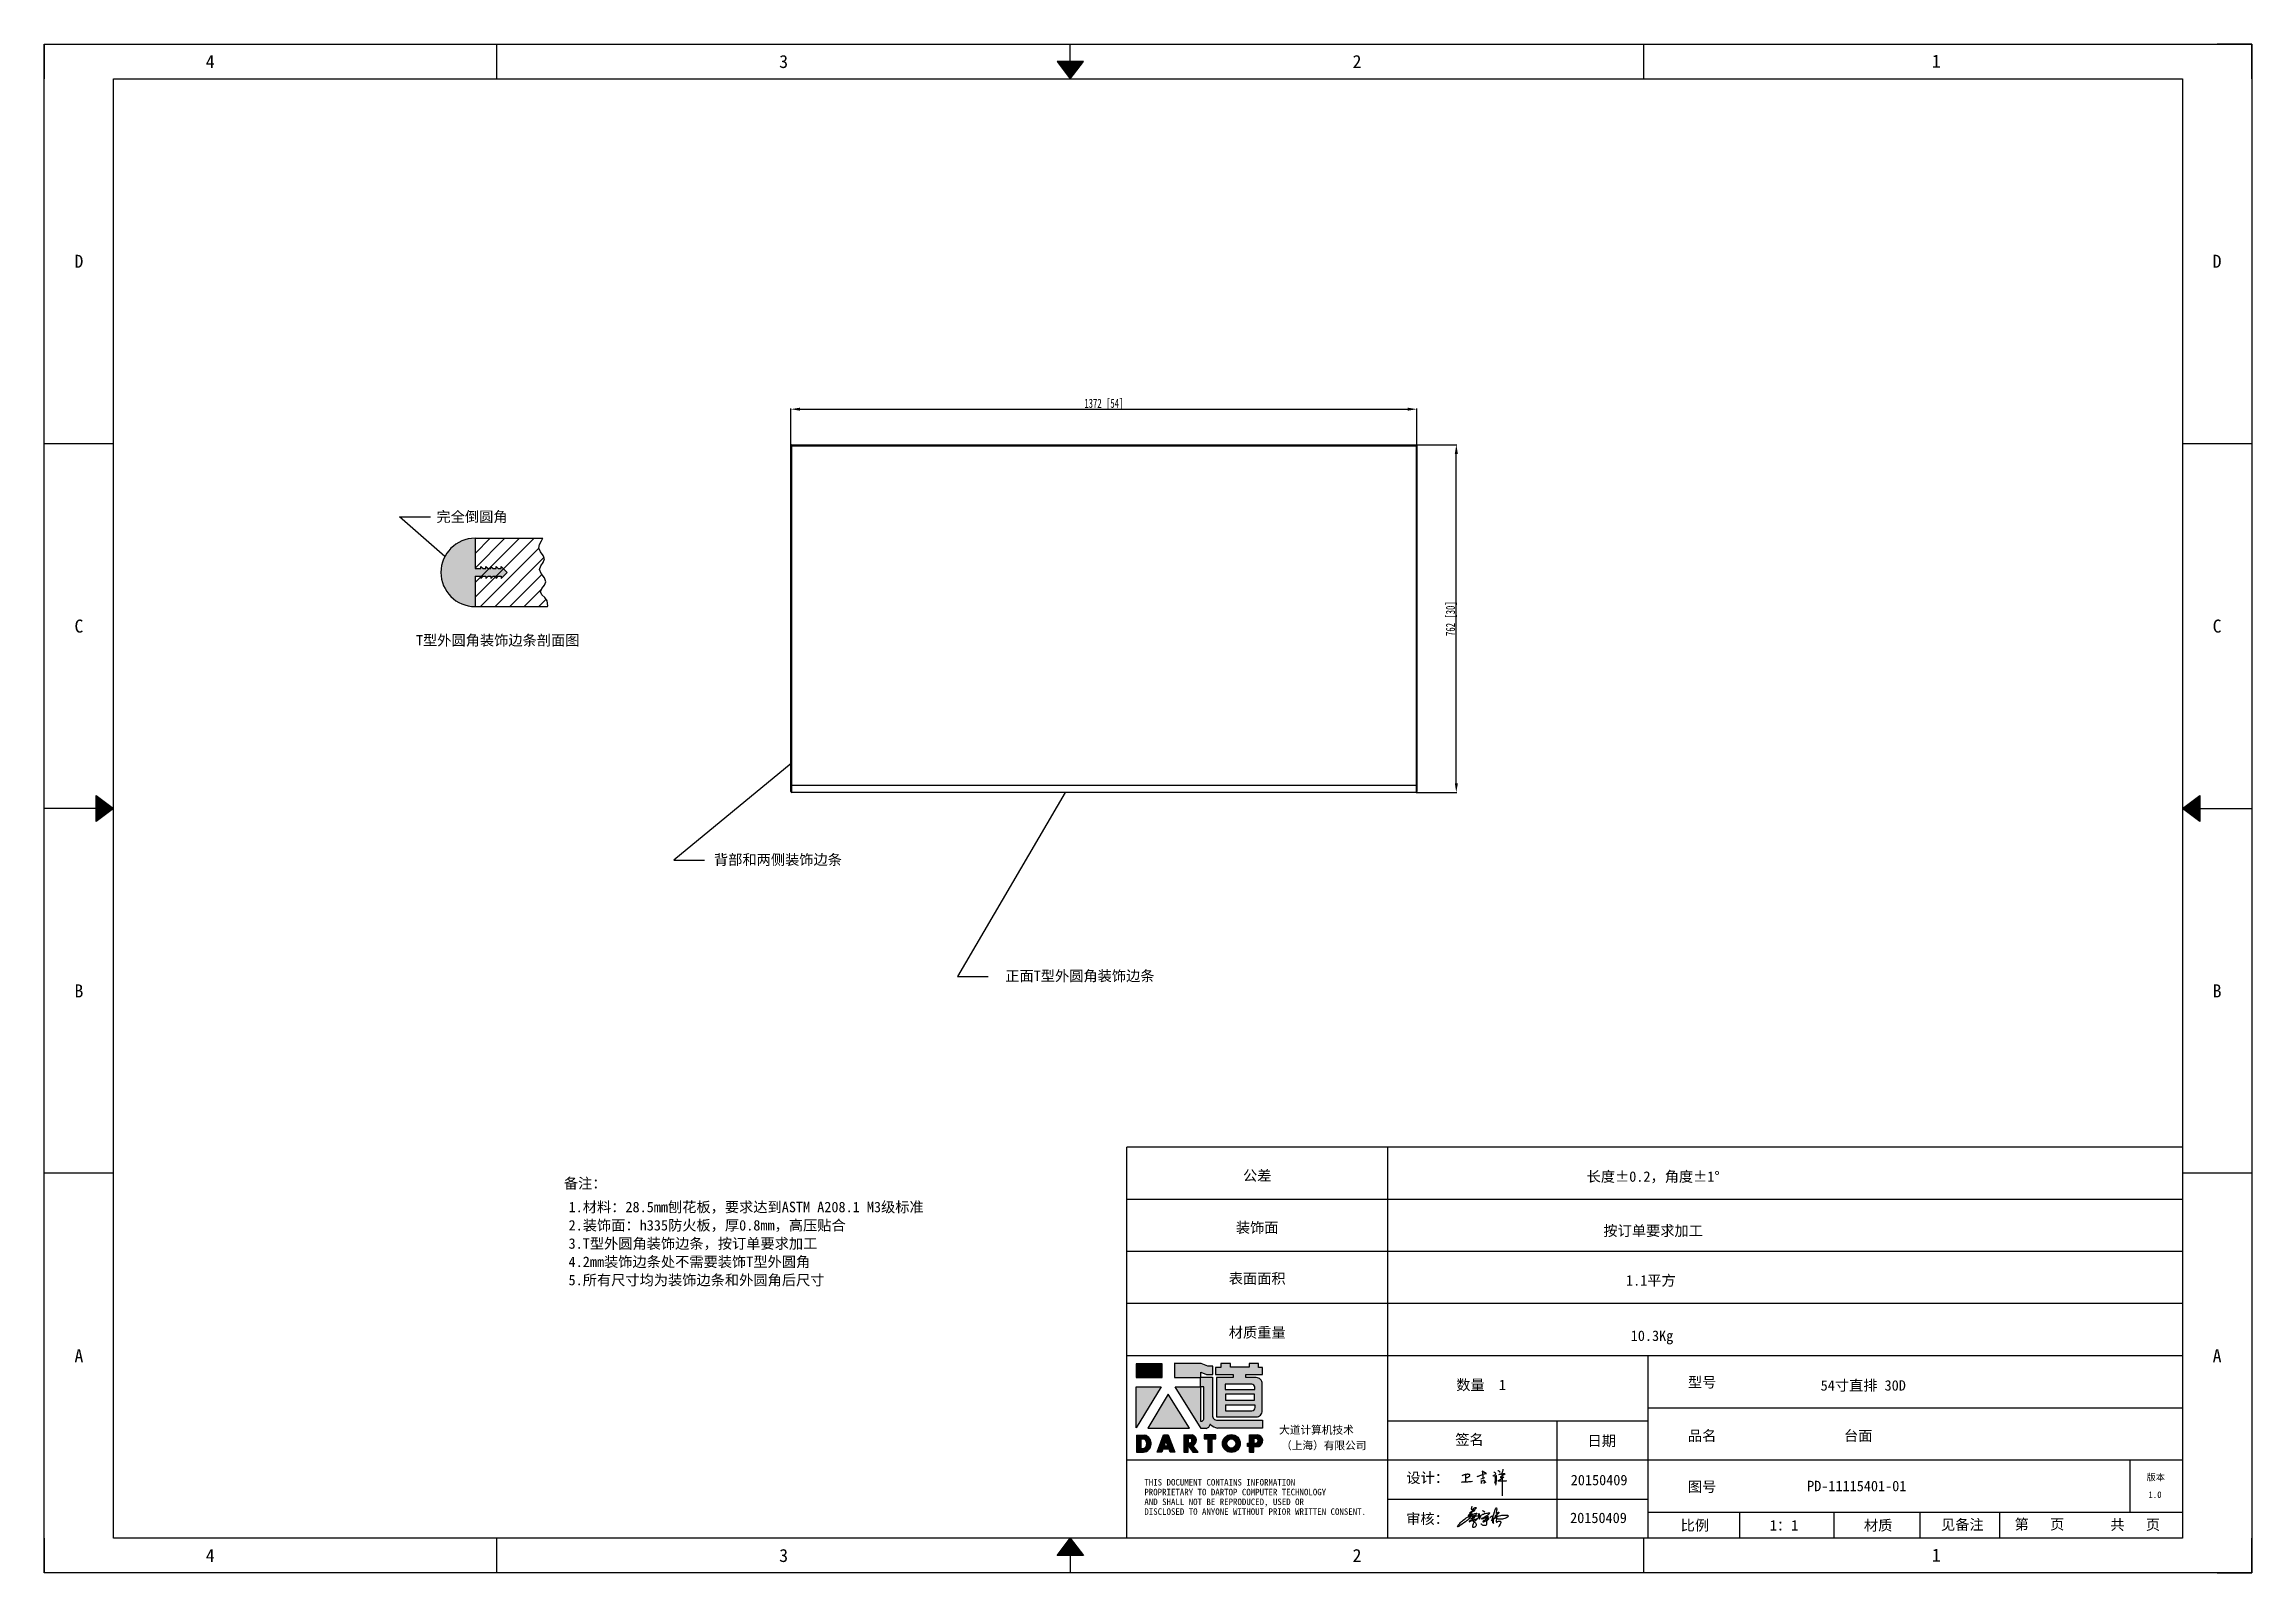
# Model space of a CAD drawing. Header units: inches. Extents: x 777 to 29406, y -38596 to 2393.
# Drawn here: x 24568 to 29406, y -29543 to -26192 of the extents above; entities that cross this region are included whole.
import ezdxf
from ezdxf.enums import TextEntityAlignment as Align

# ---------------------------------------------------------------- set-up
doc = ezdxf.new("R2010")
doc.units = ezdxf.units.IN
doc.header["$LTSCALE"] = 0.605
doc.header["$MEASUREMENT"] = 0
doc.header["$PDMODE"] = 3
doc.header["$PDSIZE"] = 0.25
doc.linetypes.add('DOT', pattern=[0.2, 0.1, -0.1])
doc.layers.get('0').update_dxf_attribs({"linetype": 'CONTINUOUS'})
doc.layers.get('Defpoints').update_dxf_attribs({"linetype": 'CONTINUOUS'})
for name, color, linetype in [('02-05848-001_DXF_HATCHING', 7, 'CONTINUOUS'), ('02-05848-001_DXF_TEXT', 7, 'CONTINUOUS'), ('4', 7, 'CONTINUOUS'), ('print', 30, 'CONTINUOUS')]:
    doc.layers.add(name, color=color, linetype=linetype)
doc.layers.add('dim', color=2, linetype='CONTINUOUS', lineweight=9)
doc.styles.add('Dartop', font='')
doc.styles.add('hzHT', font='simhei.ttf')
doc.styles.get("Standard").update_dxf_attribs({"font": 'txt', "width": 0.7})
doc.styles.get('Dartop').set_extended_font_data('FangSong_GB2312')
doc.dimstyles.new('ISO-25', dxfattribs={"dimtxt": 20, "dimasz": 20, "dimexe": 1.25, "dimexo": 0.625, "dimtad": 1, "dimdec": 1, "dimtxsty": 'Standard', "dimcen": 2.5, "dimadec": 0, "dimazin": 0, "dimtfac": 1, "dimtdec": 1, "dimtmove": 0, "dimatfit": 3, "dimfxl": 0, "dimarcsym": 0})
doc.dimstyles.get("Standard").update_dxf_attribs({"dimtxt": 0.1, "dimasz": 0.125, "dimexe": 0.18, "dimexo": 0.0625, "dimgap": 0.09, "dimtad": 0, "dimtih": 1, "dimtoh": 1, "dimdec": 3, "dimzin": 4, "dimdsep": 46, "dimtxsty": 'Standard', "dimblk": '_FILLED', "dimblk1": '_FILLED', "dimblk2": '_FILLED', "dimcen": 0.09, "dimadec": 0, "dimazin": 0, "dimtol": 1, "dimtp": 0.008, "dimtm": 0.008, "dimtfac": 1, "dimtdec": 3, "dimtofl": 0, "dimtmove": 0, "dimatfit": 3, "dimldrblk": '_FILLED', "dimfxl": 0, "dimtolj": 1, "dimtzin": 4, "dimarcsym": 0})

msp = doc.modelspace()

# ---------------------------------------------------------------- texts
at = {"color": 0}
for s, height, style, p in [('4', 28.55, 'Dartop', (24932.33, -26230.23)), ('3', 28.55, 'Dartop', (26188.72, -26230.23)), ('2', 28.55, 'Dartop', (27445.1, -26230.23)), ('1', 28.55, 'Dartop', (28714.5, -26229.33)), ('D', 28.55, 'Dartop', (24644.58, -26668.06)), ('D', 28.55, 'Dartop', (29329.68, -26668.06)), ('C', 28.55, 'Dartop', (24644.58, -27467.58)), ('C', 28.55, 'Dartop', (29329.68, -27467.58)), ('T型外圆角装饰边条剖面图', 22.8433, 'hzHT', (25562.26, -27498.59)), ('B', 28.55, 'Dartop', (24644.58, -28267.1)), ('B', 28.55, 'Dartop', (29329.68, -28267.1)), ('备注：', 22.843, 'hzHT', (25753.92, -28688.75)), ('公差', 22.843, 'hzHT', (27226.43, -28671.87)), ('长度%%P0.2，角度%%P1%%D', 22.8433, 'hzHT', (28093.99, -28673.93)), ('1.材料：28.5mm刨花板，要求达到ASTM A208.1 M3级标准', 22.8433, 'hzHT', (26106.61, -28740.73)), ('2.装饰面：h335防火板，厚0.8mm，高压贴合           ', 22.8433, 'hzHT', (26106.61, -28780.73)), ('装饰面', 22.843, 'hzHT', (27226.43, -28785.74)), ('按订单要求加工', 22.843, 'hzHT', (28093.99, -28792.71)), ('3.T型外圆角装饰边条，按订单要求加工               ', 22.8433, 'hzHT', (26106.61, -28820.73)), ('4.2mm装饰边条处不需要装饰T型外圆角                ', 22.8433, 'hzHT', (26106.61, -28860.73)), ('5.所有尺寸均为装饰边条和外圆角后尺寸              ', 22.8433, 'hzHT', (26106.61, -28900.73)), ('表面面积', 22.843, 'hzHT', (27226.43, -28897.41)), ('1.1平方', 22.843, 'hzHT', (28089.03, -28901.59)), ('材质重量', 22.843, 'hzHT', (27226.43, -29015.66)), ('10.3Kg', 22.843, 'hzHT', (28091.51, -29022.84)), ('A', 28.55, 'Dartop', (24644.58, -29066.61)), ('A', 28.55, 'Dartop', (29329.68, -29066.61)), ('数量  1', 22.843, 'hzHT', (27716.94, -29130.56)), ('型号', 22.843, 'hzHT', (28201.33, -29124.72)), ('54寸直排 30D', 22.843, 'hzHT', (28554.35, -29131.72)), ('签名', 22.843, 'hzHT', (27691.58, -29250.36)), ('日期', 22.843, 'hzHT', (27981.44, -29253.17)), ('品名', 22.843, 'hzHT', (28201.33, -29241.99)), ('台面', 22.843, 'hzHT', (28543.27, -29241.99)), ('20150409', 22.843, 'hzHT', (27975.58, -29339.05)), ('图号', 22.843, 'hzHT', (28201.33, -29353.64)), ('PD-11115401-01', 22.8433, 'hzHT', (28540.08, -29352.15)), ('版本', 14.277, 'hzHT', (29195.32, -29332.95)), ('20150409', 22.843, 'hzHT', (27974.22, -29421.93)), ('1.0', 14.277, 'Dartop', (29193.6, -29371.1)), ('比例', 22.843, 'hzHT', (28185.4, -29438.41)), ('1：1', 22.843, 'hzHT', (28380.69, -29438.41)), ('材质', 22.843, 'hzHT', (28587.02, -29438.41)), ('见备注', 22.843, 'hzHT', (28771.55, -29436.74)), ('第   页', 22.843, 'hzHT', (28940.39, -29436.04)), ('共   页', 22.843, 'hzHT', (29150.23, -29436.87)), ('4', 28.55, 'Dartop', (24932.33, -29504.44)), ('3', 28.55, 'Dartop', (26188.72, -29504.44)), ('2', 28.55, 'Dartop', (27445.1, -29504.44)), ('1', 28.55, 'Dartop', (28714.5, -29503.54))]:
    msp.add_text(s, height=height, dxfattribs=dict(at, style=style)).set_placement(p, align=Align.MIDDLE_CENTER)
at = {"color": 0, "style": 'hzHT'}
for s, height, p in [('THIS DOCUMENT CONTAINS INFORMATION', 14.2771, (26979.19, -29351.15)), ('PROPRIETARY TO DARTOP COMPUTER TECHNOLOGY', 14.2771, (26979.19, -29372.57)), ('设计：', 22.843, (27553.2, -29345.53)), ('AND SHALL NOT BE REPRODUCED, USED OR', 14.2771, (26979.19, -29393.98)), ('DISCLOSED TO ANYONE WITHOUT PRIOR WRITTEN CONSENT.', 14.2771, (26979.19, -29415.4)), ('审核：', 22.843, (27552.86, -29435.48))]:
    msp.add_text(s, height=height, dxfattribs=at).set_placement(p)
at = {"layer": '4', "color": 0, "style": 'hzHT'}
for s, p in [('大道计算机技术', (27274.48, -29237.75)), ('（上海）有限公司', (27278.79, -29271.9))]:
    msp.add_text(s, height=17.132, dxfattribs=at).set_placement(p)
at = {"layer": 'dim', "color": 0, "style": 'hzHT'}
for s, height, p in [('完全倒圆角', 22.843, (25505.94, -27227.84)), ('背部和两侧装饰边条', 22.843, (26176.39, -27979.38)), ('正面T型外圆角装饰边条', 22.8433, (26837.91, -28234.19))]:
    msp.add_text(s, height=height, dxfattribs=at).set_placement(p, align=Align.MIDDLE_CENTER)

# ---------------------------------------------------------------- blocks, each defined once
blk = doc.blocks.new('_FILLED')
at = {"color": 0, "linetype": 'ByBlock'}
blk.add_solid([(0, 0), (-1, 0.16), (-1, -0.16)], dxfattribs=at)
blk = doc.blocks.new('*U5')
at = {"color": 254, "linetype": 'Continuous', "extrusion": (0, 0, -1)}
for points in [[(-17, 0.333), (-16.812, 0.25), (-17, 0.5)], [(-17, 0.333), (-17.188, 0.25), (-16.812, 0.25)], [(-17, 0.333), (-17, 0.5), (-17.188, 0.25)]]:
    blk.add_solid(points, dxfattribs=at)
blk = doc.blocks.new('*U4')
at = {"color": 254, "linetype": 'Continuous', "extrusion": (0, 0, -1)}
for points in [[(-33.167, 11), (-33, 11), (-33.25, 11.188)], [(-33.167, 11), (-33.25, 11.188), (-33.25, 10.812)], [(-33.167, 11), (-33.25, 10.812), (-33, 11)]]:
    blk.add_solid(points, dxfattribs=at)
blk = doc.blocks.new('*U6')
at = {"color": 254, "linetype": 'Continuous'}
for points in [[(17, 21.667), (17.188, 21.75), (16.812, 21.75)], [(17, 21.667), (16.812, 21.75), (17, 21.5)], [(17, 21.667), (17, 21.5), (17.188, 21.75)]]:
    blk.add_solid(points, dxfattribs=at)
blk = doc.blocks.new('*U3')
at = {"color": 254, "linetype": 'Continuous', "extrusion": (0, 0, -1)}
for points in [[(-0.833, 11), (-0.75, 10.812), (-0.75, 11.188)], [(-0.833, 11), (-0.75, 11.188), (-1, 11)], [(-0.833, 11), (-1, 11), (-0.75, 10.812)]]:
    blk.add_solid(points, dxfattribs=at)
blk = doc.blocks.new('dadao')
for p, q in [((48, 19.2), (44.9, 10.4)), ((44.9, 10.4), (51.2, 10.4)), ((51.2, 10.4), (48, 19.2))]:
    blk.add_line(p, q)
for points in [[(41.8, 121.6), (41.8, 143.7), (-0.4, 143.7), (-0.4, 121.6), (41.8, 121.6)], [(104.8, 122), (104.8, 130.3), (114.1, 126.3), (124.2, 126.3), (124.2, 139.6), (115.9, 139.6), (105.1, 143.9), (61.5, 143.9)], [(61.7, 144), (61.7, 121.3), (103.9, 121.3)], [(113.4, 38.7), (105.1, 38.7), (63, 106.5), (103.9, 106.5), (103.9, 120.9), (103.9, 121.3)], [(109.7, 53.6), (109.7, 106.2), (104.3, 106.2), (104.3, 50.4), (106.6, 50.4)], [(144.6, 94.4), (144.6, 84.8), (192, 84.8), (192, 94.1), (144.9, 94.1)], [(120.2, 45), (119.5, 45), (119.5, 44.6)], [(0, 28), (0, 0), (11.8, 0)], [(0.1, 28), (14, 28)], [(7.1, 21.8), (7.1, 6.1), (12, 6.1)], [(7.1, 21.8), (11.4, 21.8)], [(76.8, 28.2), (76.8, 0), (84.1, 0), (84.1, 11.1), (91.6, -0.1), (100.3, -0.1), (91.7, 11.1)], [(76.8, 28.2), (90.6, 28.2)], [(84, 22.7), (84, 15.3), (87.2, 15.3)], [(84, 22.7), (87.3, 22.7)], [(183.7, 0), (183.7, 9.6), (180.6, 9.6), (180.6, 14.9), (183.8, 14.9), (183.8, 28.1), (196.1, 28.1), (196.5, 28.1)], [(183.7, 0), (190.9, 0), (190.9, 9.6), (198.8, 9.6)], [(194.9, 22.3), (190.8, 22.3), (190.8, 15), (194.4, 15)]]:
    blk.add_lwpolyline(points)
blk.add_lwpolyline([(137.1, 144.2), (137.1, 137.9), (128.3, 137.9), (128.3, 126.5), (157.3, 126.5), (157.3, 121.5), (130.3, 121.5), (130.3, 57.5), (194.4, 57.5, 0.414214), (204.4, 67.5), (204.4, 111.3, 0.414214), (194.4, 121.3), (177.5, 121.3), (177.5, 126.3), (204.7, 126.3), (204.7, 137.7), (198.2, 137.7), (198.2, 143.9), (183.3, 143.9), (183.3, 138), (153, 138), (153, 144.2), (137.1, 144.2)], format="xyb", close=True)
for points in [[(104.8, 122), (123.4, 122), (123.4, 60, 0.414214), (131.4, 52), (204.8, 52), (204.8, 39.1), (131.7, 39.1)], [(144.3, 110.8), (144.3, 101.8), (192.3, 101.8), (192.3, 105.5, 0.414214), (187.3, 110.5), (144.3, 110.5)], [(144.6, 77), (144.6, 67.5), (187.6, 67.5, 0.414214), (192.6, 72.5), (192.6, 76.4), (144.6, 76.4)]]:
    blk.add_lwpolyline(points, format="xyb")
for points in [[(-0.3, 106.2), (40.4, 106.2), (-0.3, 39.7), (-0.3, 106.2)], [(51.7, 94.1), (18.4, 39.3), (86.2, 39.3)], [(43.8, 28.2), (51.8, 28.2), (62.6, -0.1), (55, -0.1), (53.2, 5), (42.9, 5), (41.1, 0), (33.6, 0)], [(110, 28.1), (110, 21.9), (116, 21.9), (116, -0.1), (123.2, -0.1), (123.2, 22), (129.2, 22), (129.2, 28.1), (110, 28.1)]]:
    blk.add_lwpolyline(points, close=True)
for radius in [14.5, 7.44]:
    blk.add_circle((154.2, 14.2), radius)
for centre, radius, start, end in [((99.2, 60.7), 12.6, 305.6399, 325.969), ((111.6, 46.7), 8.19, 282.9811, 347.6627), ((136, 61.7), 22.9, 226.7358, 259.3209), ((8.5, 13.9), 8.49, 294.2143, 69.7177), ((9.6, 14.2), 14.4, 278.6604, 72.3203), ((86.4, 19), 3.8, 282.527, 76.7196), ((88.6, 19.4), 8.95, 290.6073, 77.2124), ((193.7, 18.7), 3.8, 280.9891, 72.5513), ((195.7, 18.6), 9.51, 288.8959, 85.2442)]:
    blk.add_arc(centre, radius, start, end)
blk = doc.blocks.new('*D99')
at = {"layer": 'Defpoints', "color": 0}
for p in [(27576.4, -26992.2), (26204.4, -27072.2), (27576.4, -27072.2)]:
    blk.add_point(p, dxfattribs=at)
at = {"layer": 'dim', "color": 0, "lineweight": -2}
for p, q in [((26204.4, -27071.5), (26204.4, -26991)), ((26224.4, -26992.2), (27556.4, -26992.2)), ((27576.4, -27071.5), (27576.4, -26991))]:
    blk.add_line(p, q, dxfattribs=at)
at = {"layer": 'dim', "color": 0}
for points in [[(26224.4, -26988.9), (26224.4, -26995.5), (26204.4, -26992.2)], [(27556.4, -26988.9), (27556.4, -26995.5), (27576.4, -26992.2)]]:
    blk.add_solid(points, dxfattribs=at)
at = {"layer": 'dim', "color": 0, "insert": (26890.4, -26981.6), "char_height": 20, "attachment_point": 5}
blk.add_mtext('1372 [54]', dxfattribs=at)
blk = doc.blocks.new('*D100')
at = {"layer": 'Defpoints', "color": 0}
for p in [(27574.4, -27070.2), (27662.7, -27070.2), (27574.4, -27832.2)]:
    blk.add_point(p, dxfattribs=at)
at = {"layer": 'dim', "color": 0, "lineweight": -2}
for p, q in [((27575, -27070.2), (27664, -27070.2)), ((27662.7, -27812.2), (27662.7, -27090.2)), ((27575, -27832.2), (27664, -27832.2))]:
    blk.add_line(p, q, dxfattribs=at)
at = {"layer": 'dim', "color": 0}
for points in [[(27659.4, -27090.2), (27666.1, -27090.2), (27662.7, -27070.2)], [(27659.4, -27812.2), (27666.1, -27812.2), (27662.7, -27832.2)]]:
    blk.add_solid(points, dxfattribs=at)
at = {"layer": 'dim', "color": 0, "insert": (27652.1, -27451.2), "char_height": 20, "attachment_point": 5, "rotation": 90}
blk.add_mtext('762 [30]', dxfattribs=at)
blk = doc.blocks.new('h')
for p, q in [((20768.1, -2360.9), (20773, -2359.1)), ((20769.5, -2366.9), (20769.8, -2370.6)), ((20769.8, -2370.6), (20770.9, -2378)), ((20770.9, -2378), (20771.5, -2370.6)), ((20772.4, -2369.3), (20774.9, -2367.8)), ((20773, -2359.1), (20784.1, -2355.2)), ((20773.3, -2331.8), (20775.3, -2338.7)), ((20789.1, -2340.9), (20773.5, -2331.9)), ((20775.3, -2338.7), (20775.6, -2351.2)), ((20775.6, -2351.2), (20775.5, -2357.3)), ((20782.2, -2369.2), (20780, -2377.1)), ((20780, -2377.1), (20788.3, -2371.3)), ((20780.1, -2366.4), (20780.8, -2366.4)), ((20781.9, -2367.4), (20782.2, -2369.2)), ((20845.7, -2343.5), (20848.4, -2353)), ((20848.9, -2370.3), (20847.9, -2424)), ((20848.4, -2353), (20848.9, -2370.3))]:
    blk.add_line(p, q)
for points in [[(20696.6, -2372.4, 0.002073), (20710.6, -2371.9, 0.016137), (20719.6, -2371.3, 0.008314), (20736.9, -2369.3)], [(20699.1, -2348.2, -0.029745), (20704.6, -2345.4, -0.046842), (20708.4, -2344.2, -0.00919), (20714.3, -2343, -0.018517), (20717.2, -2342.5, -0.037841), (20720.3, -2342.4, -0.039541), (20723.2, -2342.8, -0.149785), (20726, -2344.3, -0.204935), (20726.9, -2346.6, -0.074872), (20726.5, -2348.3, -0.061615), (20725.6, -2350.3, -0.034204), (20723.8, -2352.6, -0.045776), (20722.3, -2354.1, -0.054985), (20720.4, -2355.3, -0.036348), (20717.3, -2356.5, -0.067752), (20715.7, -2356.8, -0.043553), (20713.2, -2356.7)], [(20755, -2351.9, -0.024077), (20759.9, -2350.1, -0.013147), (20768.7, -2346.5, -0.00522), (20775.4, -2344.1, -0.018517), (20777.3, -2343.4, -0.008274), (20786.3, -2341, -0.039541), (20788.3, -2340.8, -0.079216), (20789.4, -2341, -0.204935)], [(20813.5, -2350.1, 0.007348), (20815.9, -2348.7, 0.008421), (20818, -2347.3, 0.009459), (20819.7, -2346.2, -0.016325), (20820.7, -2345.5, -0.173771), (20821.8, -2345.3, -0.085159), (20823.9, -2346, -0.125883), (20826, -2347.9, -0.160659), (20826.6, -2350.1, -0.010447), (20826.5, -2352.3, -0.008247), (20826.2, -2355.1, -0.002698), (20825.3, -2374, 0.001562), (20823.9, -2383.7, 0.016137)], [(20816.8, -2335, -0.053561), (20819.6, -2336.1, -0.075272), (20821.3, -2337.3, -0.005295), (20822.5, -2338.5, -0.009337), (20823.1, -2339.1, -0.026146), (20823.7, -2339.8, -0.016644), (20824.5, -2340.9)], [(20832.1, -2329.2, -0.053561), (20834.9, -2330.3, -0.075272), (20836.7, -2331.5, -0.005295), (20837.8, -2332.6, -0.009337), (20838.5, -2333.3, -0.026146), (20839, -2334, -0.016644), (20839.8, -2335.1)], [(20836, -2343.7, -0.02797), (20842.1, -2342.6, -0.048868), (20845.6, -2342.2, -0.00919), (20851.1, -2341.4, -0.018517), (20853.9, -2341.1, -0.037841), (20856.7, -2341.2, -0.039541), (20859.4, -2341.6, -0.018282), (20840.6, -2354.7, -0.000937)], [(20847.6, -2340.2, 0.021784), (20849.6, -2335.9, 0.028296), (20850.8, -2332.4, 0.008136), (20851.9, -2328.2, 0.028913), (20852.2, -2327, 0.08193), (20852.1, -2325.9, 0.075058), (20851.7, -2324.7, 0.275043)]]:
    blk.add_lwpolyline(points, format="xyb")
for points in [[(20711.3, -2343.5), (20711.3, -2343.5), (20711.5, -2355.8), (20710.7, -2368), (20710.6, -2371.9)], [(20821.5, -2350.6), (20822.4, -2359.2), (20822.2, -2364.9), (20821.7, -2369), (20821.3, -2376.3), (20823.6, -2368.5), (20827.2, -2366.3), (20829.5, -2366.3)], [(20840.6, -2354.7), (20850, -2354.7), (20855, -2354.3), (20845.9, -2361.1), (20840.5, -2364), (20833, -2367.5), (20863.2, -2367.4), (20865.9, -2367.3)]]:
    blk.add_lwpolyline(points)
for centre, radius, start, end in [((20773.7, -2371.2), 2.3, 121.9907, 163.60158), ((20787.5, -2406), 40.3, 100.61827, 108.24823), ((20780.8, -2367.6), 1.15, 9.4675, 90)]:
    blk.add_arc(centre, radius, start, end)
blk = doc.blocks.new('CAIYUQIANG')
for p, q in [((27651.9, -25059.4), (27654.7, -25057.2)), ((27654.7, -25057.2), (27656.5, -25055.9)), ((27656.5, -25055.9), (27658.3, -25054.6)), ((27658.3, -25054.6), (27659.6, -25053.7)), ((27659.6, -25053.7), (27662.2, -25052.1)), ((27663.6, -25056.9), (27660.6, -25059.8)), ((27662.2, -25052.1), (27664.9, -25050.5)), ((27662.9, -25048.8), (27669.7, -25045.8)), ((27663.2, -25048.6), (27662.9, -25048.8)), ((27663.6, -25048.1), (27663.2, -25048.6)), ((27665.3, -25046.6), (27663.6, -25048.1)), ((27666.3, -25053.5), (27663.6, -25056.9)), ((27664.9, -25050.5), (27668.5, -25048.7)), ((27667.4, -25044.9), (27665.3, -25046.6)), ((27675.7, -25037.4), (27665.9, -25043)), ((27665.9, -25043), (27677.3, -25038.1)), ((27668.2, -25051.4), (27666.3, -25053.5)), ((27670.6, -25042.2), (27667.4, -25044.9)), ((27670.9, -25048.6), (27668.2, -25051.4)), ((27668.5, -25048.7), (27673.6, -25046.3)), ((27668.6, -25056), (27674.9, -25053.6)), ((27672.1, -25054.2), (27668.6, -25056)), ((27670.4, -25028.6), (27669.5, -25034.5)), ((27669.5, -25034.5), (27670.5, -25036.5)), ((27669.7, -25045.8), (27671.3, -25045.2)), ((27672, -25057.1), (27670.3, -25058.4)), ((27670.5, -25036.5), (27674.7, -25033.4)), ((27677.3, -25038.1), (27670.6, -25042.2)), ((27671.5, -25047.3), (27670.9, -25048.6)), ((27671.2, -25051), (27679.4, -25049.8)), ((27674.1, -25050.1), (27671.2, -25051)), ((27671.3, -25045.2), (27672.1, -25045.7)), ((27672.1, -25046.2), (27671.5, -25047.3)), ((27673.8, -25055.8), (27672, -25057.1)), ((27672.1, -25045.7), (27672.1, -25046.2)), ((27675.9, -25052.3), (27672.1, -25054.2)), ((27673.6, -25046.3), (27677.4, -25044.5)), ((27676.2, -25054), (27673.8, -25055.8)), ((27676.5, -25048.8), (27674.1, -25050.1)), ((27674.7, -25033.4), (27678, -25031.9)), ((27674.9, -25053.6), (27676.8, -25053.2)), ((27675.5, -25058), (27677.9, -25056.9)), ((27679.9, -25033), (27675.7, -25037.4)), ((27678.6, -25051.7), (27675.9, -25052.3)), ((27677.2, -25053.4), (27676.2, -25054)), ((27679.1, -25047.4), (27676.5, -25048.8)), ((27676.8, -25053.2), (27677.2, -25053.4)), ((27677.4, -25044.5), (27680, -25043.8)), ((27677.9, -25056.9), (27680, -25056.9)), ((27678, -25031.9), (27679.7, -25031.6)), ((27683.3, -25050.5), (27678.6, -25051.7)), ((27680, -25057.5), (27679, -25057.7)), ((27680.6, -25045.9), (27679.1, -25047.4)), ((27679.4, -25049.8), (27681.5, -25049.6)), ((27679.7, -25031.6), (27680.1, -25032.2)), ((27680.1, -25032.2), (27679.9, -25033)), ((27680, -25043.8), (27681.2, -25043.8)), ((27680, -25056.9), (27680.5, -25057.1)), ((27680.5, -25057.1), (27680, -25057.5)), ((27681.2, -25044.7), (27680.6, -25045.9)), ((27680.6, -25058.4), (27681.3, -25057.6)), ((27681.2, -25043.8), (27681.2, -25044.7)), ((27681.3, -25057.6), (27682.9, -25055.7)), ((27681.5, -25049.6), (27682.7, -25049.7)), ((27682.7, -25049.7), (27683.3, -25050.5)), ((27682.9, -25055.7), (27683.9, -25054.7)), ((27683.9, -25054.7), (27684.6, -25054)), ((27684.6, -25054), (27685.6, -25053.1)), ((27685.6, -25053.1), (27686, -25048.7)), ((27686, -25048.7), (27686.1, -25046.8)), ((27686.1, -25046.8), (27686.2, -25045.4)), ((27686.2, -25045.4), (27686.3, -25045)), ((27686.3, -25045), (27686.6, -25045)), ((27686.6, -25045), (27686.7, -25045.1)), ((27686.7, -25045.1), (27686.9, -25049.2)), ((27686.9, -25049.2), (27686.9, -25051.7)), ((27686.9, -25051.7), (27686.9, -25054.8)), ((27686.9, -25054.8), (27686.9, -25055.8)), ((27686.9, -25055.8), (27687, -25056.5)), ((27687, -25056.5), (27687.2, -25056.9)), ((27687.2, -25056.9), (27687.5, -25056.9)), ((27687.5, -25056.9), (27687.8, -25056.5)), ((27687.8, -25056.5), (27688, -25055.9)), ((27688, -25055.9), (27688.6, -25054.6)), ((27688.6, -25054.6), (27689.1, -25053.3)), ((27689.1, -25053.3), (27689.5, -25052.1)), ((27689.5, -25052.1), (27690.2, -25050.1)), ((27690.2, -25050.1), (27690.5, -25049.4)), ((27690.5, -25049.4), (27691.2, -25048.7)), ((27691.2, -25048.7), (27693.8, -25046.9)), ((27692.5, -25055.7), (27691.9, -25055.8)), ((27691.9, -25055.8), (27691.9, -25056.2)), ((27691.9, -25056.2), (27693.4, -25056.2)), ((27693.9, -25055.2), (27692.5, -25055.7)), ((27693.4, -25056.2), (27695.2, -25055.9)), ((27693.8, -25046.9), (27694.7, -25046.4)), ((27697.3, -25053.7), (27693.9, -25055.2)), ((27694.7, -25046.4), (27695.8, -25045.9)), ((27695.2, -25055.9), (27696.4, -25055.5)), ((27695.8, -25045.9), (27698.2, -25045)), ((27696.4, -25055.5), (27698.6, -25054.5)), ((27700.1, -25052.2), (27697.3, -25053.7)), ((27700.7, -25057.4), (27698, -25059.9)), ((27698.2, -25045), (27699.9, -25044.7)), ((27698.6, -25054.5), (27700.1, -25053.8)), ((27699.9, -25044.7), (27702.8, -25044)), ((27703.1, -25050.1), (27700.1, -25052.2)), ((27700.1, -25053.8), (27701.4, -25053.2)), ((27703.2, -25055.4), (27700.7, -25057.4)), ((27701.4, -25053.2), (27703, -25052.5)), ((27702.8, -25044), (27704.8, -25043.7)), ((27703, -25052.5), (27704.6, -25051.8)), ((27705.3, -25048.2), (27703.1, -25050.1)), ((27705.1, -25053.8), (27703.2, -25055.4)), ((27703.9, -25057), (27703.5, -25058.1)), ((27704.3, -25056.3), (27703.9, -25057)), ((27704.9, -25055.3), (27704.3, -25056.3)), ((27704.6, -25051.8), (27705.9, -25051.1)), ((27704.8, -25043.7), (27707, -25043.4)), ((27705.1, -25055), (27704.9, -25055.3)), ((27706, -25052.8), (27705.1, -25053.8)), ((27706.3, -25055), (27705.1, -25055)), ((27708, -25045.9), (27705.3, -25048.2)), ((27705.9, -25051.1), (27706.4, -25051.1)), ((27706.6, -25051.6), (27706, -25052.8)), ((27706.8, -25055.3), (27706.3, -25055)), ((27706.4, -25051.1), (27706.6, -25051.6)), ((27706.4, -25057.7), (27707.4, -25057)), ((27707.5, -25055.8), (27706.8, -25055.3)), ((27707, -25043.4), (27708, -25043.4)), ((27707.4, -25057), (27707.8, -25056.8)), ((27707.8, -25056.8), (27707.5, -25055.8)), ((27708, -25043.4), (27709, -25043.5)), ((27710.1, -25044), (27708, -25045.9)), ((27709, -25043.5), (27709.7, -25043.8)), ((27709.7, -25043.8), (27710.1, -25044)), ((27710, -25054.2), (27711.2, -25052.7)), ((27711.2, -25052.7), (27712.6, -25051.4)), ((27712.6, -25051.4), (27713.4, -25050.9)), ((27713.4, -25050.9), (27714.2, -25050.8)), ((27714.2, -25050.8), (27715, -25050.8)), ((27715, -25056.9), (27714.3, -25058.6)), ((27715, -25050.8), (27715.4, -25050.8)), ((27715.5, -25055.4), (27715, -25056.9)), ((27715.4, -25050.8), (27715.6, -25051)), ((27715.9, -25053.9), (27715.5, -25055.4)), ((27715.6, -25051), (27715.8, -25051.2)), ((27715.8, -25051.2), (27715.9, -25051.2)), ((27715.9, -25051.2), (27716, -25051.4)), ((27716, -25053.3), (27715.9, -25053.9)), ((27716, -25051.4), (27716, -25051.4)), ((27716, -25051.4), (27716, -25051.5)), ((27716, -25051.5), (27716.1, -25051.6)), ((27716.1, -25052.4), (27716, -25053.3)), ((27716.1, -25051.6), (27716.1, -25051.8)), ((27716.1, -25051.8), (27716.1, -25052.4)), ((27717.1, -25058.6), (27717.2, -25057.5)), ((27717.2, -25057.5), (27717.7, -25052.4)), ((27717.7, -25050), (27718.5, -25046)), ((27717.7, -25052.4), (27717.7, -25050)), ((27718.5, -25046), (27720.2, -25040.9)), ((27719, -25056.7), (27720.6, -25055.2)), ((27719, -25056.7), (27720.6, -25055.4)), ((27720.6, -25055.4), (27719, -25056.7)), ((27719.4, -25056.1), (27719, -25056.7)), ((27720.3, -25054.8), (27719.4, -25056.1)), ((27720.2, -25040.9), (27720.7, -25039.5)), ((27721, -25053.7), (27720.3, -25054.8)), ((27720.6, -25055.2), (27721.9, -25054.1)), ((27720.7, -25039.5), (27721.2, -25038)), ((27722.6, -25051.2), (27721, -25053.7)), ((27721.2, -25038), (27721.6, -25036.6)), ((27721.6, -25036.6), (27722.4, -25034.9)), ((27721.8, -25052.4), (27722.1, -25051.2)), ((27721.9, -25054.1), (27721.8, -25052.4)), ((27721.9, -25054.1), (27723.5, -25052.8)), ((27722.2, -25054.5), (27721.9, -25054.1)), ((27722.1, -25051.2), (27722.6, -25049.3)), ((27723.2, -25055.7), (27722.2, -25054.5)), ((27722.4, -25034.9), (27723.3, -25033.3)), ((27722.6, -25049.3), (27723.4, -25048.2)), ((27723.9, -25049.1), (27722.6, -25051.2)), ((27725.1, -25056.1), (27723.2, -25055.7)), ((27723.3, -25033.3), (27723.8, -25032.7)), ((27723.4, -25048.2), (27724, -25048.2)), ((27723.5, -25052.8), (27725.7, -25051.8)), ((27723.8, -25032.7), (27724.4, -25032.7)), ((27724.9, -25047.9), (27723.9, -25049.1)), ((27724.2, -25041.9), (27724, -25042.9)), ((27724, -25042.9), (27724, -25043.8)), ((27724, -25043.8), (27724.5, -25044.5)), ((27724, -25048.2), (27725, -25049.3)), ((27724.3, -25057.3), (27724.1, -25059.8)), ((27724.7, -25038.7), (27724.2, -25041.9)), ((27724.8, -25054.3), (27724.3, -25057.3)), ((27724.3, -25057.3), (27724.3, -25057.3)), ((27724.4, -25032.7), (27724.8, -25033.4)), ((27724.5, -25044.5), (27724.9, -25044.1)), ((27726, -25051.7), (27724.6, -25052.3)), ((27724.6, -25052.3), (27724.8, -25054.3)), ((27724.9, -25037.3), (27724.7, -25038.7)), ((27724.8, -25033.4), (27725.1, -25034.5)), ((27725.1, -25035.4), (27724.9, -25037.3)), ((27724.9, -25044.1), (27726.2, -25043.2)), ((27726.1, -25047), (27724.9, -25047.9)), ((27725, -25049.3), (27726, -25051.7)), ((27725.1, -25034.5), (27725.1, -25035.4)), ((27728.6, -25056.9), (27725.1, -25056.1)), ((27725.7, -25051.8), (27728.1, -25050.8)), ((27727.7, -25045.8), (27726.1, -25047)), ((27726.2, -25043.2), (27727.3, -25042.5)), ((27727.3, -25042.5), (27728.7, -25041.6)), ((27728.8, -25044.9), (27727.7, -25045.8)), ((27728.1, -25050.8), (27730.4, -25049.9)), ((27731.5, -25056.9), (27728.6, -25056.9)), ((27728.7, -25041.6), (27729.4, -25041.6)), ((27729.8, -25043.2), (27728.8, -25044.9)), ((27729.4, -25041.6), (27729.8, -25042.2)), ((27729.8, -25042.2), (27729.8, -25043.2)), ((27730.4, -25049.9), (27734.3, -25049)), ((27734.6, -25056.9), (27731.5, -25056.9)), ((27734.3, -25049), (27736.4, -25048.5)), ((27736.4, -25056.9), (27734.6, -25056.9)), ((27736.4, -25048.5), (27738, -25048.5)), ((27737.5, -25056.9), (27736.4, -25056.9)), ((27739.9, -25056.2), (27737.5, -25056.9)), ((27738, -25048.5), (27741.4, -25048.2)), ((27742.8, -25055.5), (27739.9, -25056.2)), ((27741.4, -25048.2), (27743.3, -25048.1)), ((27745.3, -25054.8), (27742.8, -25055.5)), ((27743.3, -25048.1), (27745.9, -25048.1)), ((27747, -25053.9), (27745.3, -25054.8)), ((27745.9, -25048.1), (27747.9, -25048.3)), ((27749, -25052.8), (27747, -25053.9)), ((27747.9, -25048.3), (27749.6, -25048.7)), ((27749.8, -25051.7), (27749, -25052.8)), ((27749.6, -25048.7), (27750.5, -25049.8)), ((27750.6, -25050.8), (27749.8, -25051.7)), ((27750.5, -25049.8), (27750.6, -25050.8)), ((27639.2, -25074.1), (27639.8, -25072.4)), ((27640.1, -25074.1), (27639.2, -25074.1)), ((27639.8, -25072.4), (27641, -25070.5)), ((27641.8, -25073.4), (27640.1, -25074.1)), ((27641, -25070.5), (27642.4, -25068.7)), ((27643.4, -25072.1), (27641.8, -25073.4)), ((27642.4, -25068.7), (27644.1, -25066.6)), ((27645.7, -25070.6), (27643.4, -25072.1)), ((27644.1, -25066.6), (27646.1, -25064.4)), ((27649.4, -25068), (27645.7, -25070.6)), ((27646.1, -25064.4), (27648.2, -25062.5)), ((27648.2, -25062.5), (27649.9, -25061)), ((27653.3, -25065.6), (27649.4, -25068)), ((27649.9, -25061), (27651.9, -25059.4)), ((27656.6, -25063.3), (27653.3, -25065.6)), ((27659.8, -25060.4), (27656.6, -25063.3)), ((27660.6, -25059.8), (27659.8, -25060.4)), ((27667.5, -25060.4), (27664.9, -25062)), ((27664.9, -25062.9), (27667.7, -25061.6)), ((27664.9, -25062), (27664.9, -25062.9)), ((27670.3, -25058.4), (27667.5, -25060.4)), ((27667.7, -25061.6), (27670.5, -25060.2)), ((27670.5, -25060.2), (27673.3, -25059)), ((27672.5, -25060.1), (27671.9, -25060.4)), ((27671.9, -25060.4), (27674.3, -25061.5)), ((27673.8, -25059.6), (27672.5, -25060.1)), ((27672.7, -25072.4), (27673.6, -25068.9)), ((27672.7, -25073.7), (27672.7, -25072.4)), ((27672.9, -25074.4), (27672.7, -25073.7)), ((27673.5, -25075.1), (27672.9, -25074.4)), ((27673.3, -25059), (27675.5, -25058)), ((27674.1, -25075.4), (27673.5, -25075.1)), ((27673.6, -25068.9), (27674.3, -25066.8)), ((27675.2, -25059.1), (27673.8, -25059.6)), ((27675, -25075.4), (27674.1, -25075.4)), ((27674.3, -25061.5), (27677.2, -25063.7)), ((27674.3, -25066.8), (27675.3, -25065)), ((27676.4, -25074.9), (27675, -25075.4)), ((27677.8, -25058), (27675.2, -25059.1)), ((27675.3, -25065), (27676.4, -25063.4)), ((27676.4, -25063.4), (27677.5, -25061.9)), ((27677.2, -25074.4), (27676.4, -25074.9)), ((27677.2, -25063.7), (27678.8, -25065.4)), ((27678.3, -25073.5), (27677.2, -25074.4)), ((27677.5, -25061.9), (27679.6, -25059.6)), ((27679, -25057.7), (27677.8, -25058)), ((27679.1, -25072.5), (27678.3, -25073.5)), ((27678.8, -25065.4), (27679.4, -25066.6)), ((27679.8, -25071), (27679.1, -25072.5)), ((27679.4, -25066.6), (27679.9, -25067.9)), ((27679.6, -25059.6), (27680.6, -25058.4)), ((27680, -25070), (27679.8, -25071)), ((27679.9, -25067.9), (27680, -25069)), ((27680, -25069), (27680, -25070)), ((27691, -25067.9), (27690.7, -25067.5)), ((27691.8, -25068.5), (27691, -25067.9)), ((27692.9, -25069.4), (27691.8, -25068.5)), ((27694, -25070.3), (27692.9, -25069.4)), ((27695.5, -25070.9), (27694, -25070.3)), ((27695.5, -25062.1), (27695, -25062.5)), ((27695, -25062.5), (27695, -25062.8)), ((27695, -25062.8), (27695.4, -25063)), ((27695.4, -25063), (27696.6, -25063)), ((27696.5, -25061.2), (27695.5, -25062.1)), ((27697.1, -25071.4), (27695.5, -25070.9)), ((27698, -25059.9), (27696.5, -25061.2)), ((27696.6, -25063), (27698.7, -25062.4)), ((27699, -25071.4), (27697.1, -25071.4)), ((27698.7, -25062.4), (27701.9, -25060.7)), ((27700.5, -25071.4), (27699, -25071.4)), ((27701.7, -25070.7), (27700.5, -25071.4)), ((27702.4, -25068.8), (27701.7, -25070.7)), ((27701.9, -25060.7), (27705, -25058.6)), ((27702.9, -25065), (27702.4, -25068.8)), ((27703, -25063.9), (27702.9, -25065)), ((27703.4, -25059.2), (27703, -25063.9)), ((27703.5, -25058.1), (27703.4, -25059.2)), ((27705, -25058.6), (27706.4, -25057.7)), ((27713.7, -25060.6), (27714.5, -25059.1)), ((27714, -25059.3), (27713.7, -25060.1)), ((27713.7, -25060.1), (27713.7, -25060.6)), ((27714.3, -25058.6), (27714, -25059.3)), ((27714.5, -25059.1), (27715.1, -25058.3)), ((27715.1, -25058.3), (27715.6, -25057.9)), ((27715.6, -25057.9), (27716.2, -25057.8)), ((27716.2, -25057.8), (27716.9, -25057.9)), ((27716.6, -25063.7), (27716.8, -25062.6)), ((27716.6, -25064.9), (27716.6, -25063.7)), ((27717, -25065.4), (27716.6, -25064.9)), ((27716.8, -25062.6), (27717, -25060.1)), ((27716.9, -25057.9), (27717.2, -25058.1)), ((27717, -25060.1), (27717.1, -25058.6)), ((27718.3, -25066.4), (27717, -25065.4)), ((27717.2, -25058.1), (27717.6, -25058.7)), ((27717.6, -25058.7), (27717.6, -25060.8)), ((27717.6, -25060.8), (27717.6, -25062.5)), ((27717.6, -25062.5), (27717.7, -25064.3)), ((27717.7, -25064.3), (27717.7, -25065.5)), ((27717.7, -25065.5), (27718.3, -25066.4)), ((27724.1, -25059.8), (27724.2, -25062.5)), ((27724.2, -25062.5), (27724.5, -25063.9)), ((27724.5, -25063.9), (27726.1, -25063.8)), ((27726.1, -25063.8), (27727.2, -25062.4)), ((27727.2, -25062.4), (27728.7, -25061.7)), ((27728.7, -25061.7), (27730.6, -25061.7)), ((27729.9, -25073.7), (27728.8, -25073.7)), ((27730.7, -25072), (27729.9, -25073.7)), ((27730.6, -25061.7), (27732.5, -25061.7)), ((27732.4, -25068.5), (27730.7, -25072)), ((27733.1, -25067), (27732.4, -25068.5)), ((27732.5, -25061.7), (27734, -25062.9)), ((27734, -25064.2), (27733.1, -25067)), ((27734, -25062.9), (27734, -25064.2))]:
    blk.add_line(p, q)
blk.add_lwpolyline([(27694.2, -25038.4, -0.053561), (27695.8, -25039, -0.075272), (27696.8, -25039.7, -0.005295), (27697.5, -25040.4, -0.009337), (27697.9, -25040.8, -0.026146), (27698.2, -25041.2, -0.016644), (27698.7, -25041.9)], format="xyb")

# ---------------------------------------------------------------- dimensions: what is measured, and where the dimension line sits
at = {"layer": 'dim'}
dim = msp.add_linear_dim(base=(27576.41, -26992.2), p1=(26204.41, -27072.17), p2=(27576.41, -27072.17), dimstyle='ISO-25', dxfattribs=at)
dim.commit()
dim.dimension.update_dxf_attribs({"geometry": '*D99', "text_midpoint": (26890.41, -26981.58)})
dim = msp.add_linear_dim(base=(27662.73, -27070.17), p1=(27574.41, -27832.17), p2=(27574.41, -27070.17), angle=90, dimstyle='ISO-25', dxfattribs=at)
dim.commit()
dim.dimension.update_dxf_attribs({"geometry": '*D100', "text_midpoint": (27652.11, -27451.17)})

# ---------------------------------------------------------------- hatches: boundary and pattern name
for points in [[(27018.06, -29084.3), (26961.11, -29084.3), (26961.11, -29114.05), (27018.06, -29114.05)], [(27016.23, -29134.87), (26961.26, -29134.87), (26961.26, -29224.62)], [(27031.47, -29151.16), (26986.53, -29225.22), (27078.03, -29225.22)], [(27136.13, -29240.37), (27110.12, -29240.37), (27110.12, -29248.62), (27118.24, -29248.62), (27118.24, -29278.35), (27127.95, -29278.35), (27127.95, -29248.6), (27136.13, -29248.6)]]:
    msp.add_hatch(color=0).paths.add_polyline_path(points)
h = msp.add_hatch(color=0)
h.paths.add_polyline_path([(27103.18, -29102.38), (27115.75, -29107.81), (27129.34, -29107.81), (27129.34, -29089.82), (27118.12, -29089.82), (27103.52, -29084.05), (27044.97, -29084.05), (27044.97, -29114.47), (27101.93, -29114.47), (27101.93, -29115.09), (27101.93, -29134.53), (27046.7, -29134.53), (27103.51, -29225.96), (27114.76, -29225.96, 0.2793748), (27122.97, -29217.98), (27122.97, -29217.55), (27123.97, -29217.55, 0.1431454), (27139.46, -29225.44), (27238.18, -29225.44), (27238.18, -29208.1), (27139.03, -29208.1, -0.4142136), (27128.24, -29197.3), (27128.24, -29113.51), (27103.18, -29113.51)])
h.paths.add_polyline_path([(27102.51, -29134.92), (27109.75, -29134.92), (27109.75, -29205.88, -0.0889357), (27105.55, -29210.2), (27102.48, -29210.2)], flags=16)
h = msp.add_hatch(color=0)
h.paths.add_polyline_path([(27238.01, -29092.34), (27229.22, -29092.34), (27229.22, -29083.99), (27209.15, -29083.99), (27209.15, -29091.92), (27168.16, -29091.92), (27168.16, -29083.57), (27146.69, -29083.57), (27146.69, -29092.08), (27134.83, -29092.08), (27134.83, -29107.48), (27173.97, -29107.48), (27173.97, -29114.3), (27137.5, -29114.3), (27137.5, -29200.55), (27224.09, -29200.55, 0.4142136), (27237.59, -29187.06), (27237.59, -29127.98, 0.4142136), (27224.09, -29114.49), (27201.2, -29114.49), (27201.2, -29107.8), (27238.01, -29107.8)])
h.paths.add_polyline_path([(27214.53, -29129.11, -0.4142136), (27221.28, -29135.86), (27221.28, -29140.81), (27156.45, -29140.81), (27156.45, -29129.11)], flags=16)
h.paths.add_polyline_path([(27220.86, -29151.25), (27220.86, -29163.79), (27156.86, -29163.79), (27156.86, -29151.25)], flags=16)
h.paths.add_polyline_path([(27221.69, -29175.07), (27221.69, -29180.44, -0.4142136), (27214.94, -29187.19), (27156.86, -29187.19), (27156.86, -29175.07)], flags=16)
h = msp.add_hatch(color=0)
h.paths.add_polyline_path([(26980.52, -29240.51), (26961.66, -29240.51), (26961.66, -29278.24), (26977.55, -29278.24, 0.7930159)])
h.paths.add_polyline_path([(26977.83, -29269.97), (26971.23, -29269.97), (26971.23, -29248.77), (26977.1, -29248.77, -0.6713609)], flags=16)
h = msp.add_hatch(color=0)
h.paths.add_polyline_path([(27031.61, -29240.2), (27020.85, -29240.2), (27007.01, -29278.28), (27017.2, -29278.28), (27019.6, -29271.53), (27033.41, -29271.53), (27035.86, -29278.36), (27046.14, -29278.36)])
h.paths.add_polyline_path([(27030.77, -29264.25), (27022.21, -29264.25), (27026.41, -29252.29)], flags=16)
h = msp.add_hatch(color=0)
h.paths.add_polyline_path([(27083.92, -29240.22), (27065.37, -29240.22), (27065.37, -29278.3), (27075.17, -29278.3), (27075.17, -29263.2), (27085.25, -29278.44), (27097.09, -29278.44), (27085.5, -29263.3, 0.7440549)])
h.paths.add_polyline_path([(27075.08, -29257.57), (27075.08, -29247.57), (27079.46, -29247.57, -0.796809), (27079.4, -29257.57)], flags=16)
h = msp.add_hatch(color=0)
h.paths.add_polyline_path([(27150.26, -29259.12, 1), (27189.36, -29259.12, 1)])
h.paths.add_polyline_path([(27179.85, -29259.12, -1), (27159.77, -29259.12, -1)], flags=16)
h = msp.add_hatch(color=0)
h.paths.add_polyline_path([(27226.86, -29240.31), (27226.3, -29240.31), (27209.76, -29240.31), (27209.76, -29258.08), (27205.38, -29258.08), (27205.38, -29265.3), (27209.69, -29265.3), (27209.69, -29278.23), (27219.35, -29278.23), (27219.35, -29265.25), (27229.95, -29265.25, 0.8123038)])
h.paths.add_polyline_path([(27219.2, -29258.03), (27219.2, -29248.1), (27224.7, -29248.1, -0.7782134), (27224.13, -29258.03)], flags=16)
at = {"layer": '02-05848-001_DXF_HATCHING', "linetype": 'Continuous'}
h = msp.add_hatch(color=2, dxfattribs=at)
edge = h.paths.add_edge_path()
edge.add_line((25530.27, -27358.05), (25536.31, -27358.05))
edge.add_line((25536.31, -27358.05), (25536.31, -27363.09))
edge.add_line((25536.31, -27363.09), (25541.37, -27358.05))
edge.add_line((25541.37, -27358.05), (25547.41, -27358.05))
edge.add_line((25547.41, -27358.05), (25547.41, -27363.09))
edge.add_line((25547.41, -27363.09), (25552.47, -27358.05))
edge.add_line((25552.47, -27358.05), (25558.52, -27358.05))
edge.add_line((25558.52, -27358.05), (25558.52, -27363.09))
edge.add_line((25558.52, -27363.09), (25563.58, -27358.05))
edge.add_line((25563.58, -27358.05), (25569.62, -27358.05))
edge.add_line((25569.62, -27358.05), (25569.62, -27363.09))
edge.add_line((25569.62, -27363.09), (25582.9, -27349.86))
edge.add_line((25569.62, -27336.63), (25582.9, -27349.86))
edge.add_line((25569.62, -27341.67), (25569.62, -27336.63))
edge.add_line((25563.58, -27341.67), (25569.62, -27341.67))
edge.add_line((25558.52, -27336.63), (25563.58, -27341.67))
edge.add_line((25558.52, -27341.67), (25558.52, -27336.63))
edge.add_line((25552.47, -27341.67), (25558.52, -27341.67))
edge.add_line((25547.41, -27336.63), (25552.47, -27341.67))
edge.add_line((25547.41, -27341.67), (25547.41, -27336.63))
edge.add_line((25541.37, -27341.67), (25547.41, -27341.67))
edge.add_line((25536.31, -27336.63), (25541.37, -27341.67))
edge.add_line((25536.31, -27341.67), (25536.31, -27336.63))
edge.add_line((25530.27, -27341.67), (25536.31, -27341.67))
edge.add_line((25525.21, -27336.63), (25530.27, -27341.67))
edge.add_line((25525.21, -27341.67), (25525.21, -27336.63))
edge.add_line((25512.64, -27341.67), (25525.21, -27341.67))
edge.add_line((25512.64, -27275.06), (25512.64, -27341.67))
edge.add_arc((25512.64, -27349.86), 74.8, 90, 270)
edge.add_line((25512.64, -27358.05), (25512.64, -27424.66))
edge.add_line((25512.64, -27358.05), (25525.21, -27358.05))
edge.add_line((25525.21, -27358.05), (25525.21, -27363.09))
edge.add_line((25525.21, -27363.09), (25530.27, -27358.05))

# ---------------------------------------------------------------- linework, layer by layer
at = {"color": 0, "linetype": 'DOT'}
for p, q in [((24568.44, -26192.16), (29329.68, -26192.16)), ((24568.44, -29466.37), (24568.44, -26268.3)), ((29405.82, -26268.3), (29405.82, -29466.37)), ((29329.68, -29542.51), (24568.44, -29542.51))]:
    msp.add_line(p, q, dxfattribs=at)
at = {"color": 0}
for p, q in [((24568.44, -26192.16), (24568.44, -26268.3)), ((25560.53, -26268.3), (25560.53, -26192.16)), ((26816.91, -26230.23), (26816.91, -26192.16)), ((28073.29, -26268.3), (28073.29, -26192.16)), ((29405.82, -26192.16), (29329.68, -26192.16)), ((29405.82, -26268.3), (29405.82, -26192.16)), ((24720.73, -29466.37), (24720.73, -26268.3)), ((24720.73, -26268.3), (29253.53, -26268.3)), ((29253.53, -26268.3), (29253.53, -29466.37)), ((24720.73, -27067.82), (24568.44, -27067.82)), ((29405.82, -27067.82), (29253.53, -27067.82)), ((24682.66, -27867.34), (24568.44, -27867.34)), ((29291.6, -27867.34), (29405.82, -27867.34)), ((26940.64, -29466.37), (26940.64, -28609.75)), ((29253.53, -28609.75), (26940.64, -28609.75)), ((27511.73, -28609.75), (27511.73, -29466.37)), ((24720.73, -28666.85), (24568.44, -28666.85)), ((29405.82, -28666.85), (29253.53, -28666.85)), ((29253.53, -28723.96), (26940.64, -28723.96)), ((29253.53, -28838.18), (26940.64, -28838.18)), ((29253.53, -28952.4), (26940.64, -28952.4)), ((29253.53, -29066.61), (26940.64, -29066.61)), ((28082.81, -29466.37), (28082.81, -29066.61)), ((27511.73, -29209.38), (28082.81, -29209.38)), ((27882.93, -29209.38), (27882.93, -29466.37)), ((28082.81, -29180.83), (29253.53, -29180.83)), ((26940.64, -29295.05), (27511.73, -29295.05)), ((27511.73, -29295.05), (29253.53, -29295.05)), ((29139.31, -29409.26), (29139.31, -29295.05)), ((27511.73, -29380.71), (28082.81, -29380.71)), ((28082.81, -29409.26), (29253.53, -29409.26)), ((28283.73, -29466.37), (28283.73, -29409.26)), ((28490.79, -29466.37), (28490.79, -29409.26)), ((28679.03, -29466.37), (28679.03, -29409.26)), ((28853.77, -29466.37), (28853.77, -29409.26)), ((24568.44, -29466.37), (24568.44, -29542.51)), ((29253.53, -29466.37), (24720.73, -29466.37)), ((25560.53, -29542.51), (25560.53, -29466.37)), ((26816.91, -29504.44), (26816.91, -29542.51)), ((28073.29, -29542.51), (28073.29, -29466.37)), ((29405.82, -29542.51), (29405.82, -29466.37)), ((29329.68, -29542.51), (29405.82, -29542.51))]:
    msp.add_line(p, q, dxfattribs=at)
for p, q in [((26204.41, -27072.17), (27576.41, -27072.17)), ((26204.41, -27830.17), (26204.41, -27072.17)), ((26206.41, -27070.17), (27574.41, -27070.17)), ((26206.41, -27832.17), (26206.41, -27070.17)), ((27574.41, -27070.17), (27574.41, -27832.17)), ((27576.41, -27072.17), (27576.41, -27830.17)), ((27574.41, -27817.17), (26206.41, -27817.17)), ((27574.41, -27832.17), (26206.41, -27832.17))]:
    msp.add_line(p, q)
at = {"color": 2, "linetype": 'Continuous'}
for p, q in [((25512.64, -27308.32), (25545.9, -27275.06)), ((25512.64, -27340.35), (25577.93, -27275.06)), ((25512.64, -27372.37), (25609.95, -27275.06)), ((25512.64, -27404.4), (25641.98, -27275.06)), ((25524.4, -27424.66), (25652.11, -27296.95)), ((25556.43, -27424.66), (25663.57, -27317.52)), ((25588.46, -27424.66), (25658.8, -27354.32)), ((25620.48, -27424.66), (25658.29, -27386.85)), ((25652.51, -27424.66), (25668.37, -27408.81))]:
    msp.add_line(p, q, dxfattribs=at)
at = {"color": 7, "linetype": 'Continuous'}
for p, q in [((25512.64, -27275.06), (25512.64, -27341.67)), ((25512.64, -27275.06), (25661.02, -27275.06)), ((25653.64, -27288.86), (25658.29, -27280.71)), ((25658.29, -27280.71), (25661.02, -27275.06)), ((25652.05, -27296.83), (25653.64, -27288.86)), ((25655.89, -27304.74), (25652.05, -27296.83)), ((25661.73, -27312.59), (25655.89, -27304.74)), ((25656.54, -27335.71), (25661.78, -27328.06)), ((25664.67, -27320.48), (25661.73, -27312.59)), ((25661.78, -27328.06), (25664.67, -27320.48)), ((25512.64, -27341.67), (25525.21, -27341.67)), ((25512.64, -27358.05), (25512.64, -27424.66)), ((25512.64, -27358.05), (25525.21, -27358.05)), ((25525.21, -27341.67), (25525.21, -27336.63)), ((25525.21, -27336.63), (25530.27, -27341.67)), ((25525.21, -27363.09), (25530.27, -27358.05)), ((25525.21, -27358.05), (25525.21, -27363.09)), ((25530.27, -27341.67), (25536.31, -27341.67)), ((25530.27, -27358.05), (25536.31, -27358.05)), ((25536.31, -27341.67), (25536.31, -27336.63)), ((25536.31, -27336.63), (25541.37, -27341.67)), ((25536.31, -27363.09), (25541.37, -27358.05)), ((25536.31, -27358.05), (25536.31, -27363.09)), ((25541.37, -27341.67), (25547.41, -27341.67)), ((25541.37, -27358.05), (25547.41, -27358.05)), ((25547.41, -27341.67), (25547.41, -27336.63)), ((25547.41, -27336.63), (25552.47, -27341.67)), ((25547.41, -27363.09), (25552.47, -27358.05)), ((25547.41, -27358.05), (25547.41, -27363.09)), ((25552.47, -27341.67), (25558.52, -27341.67)), ((25552.47, -27358.05), (25558.52, -27358.05)), ((25558.52, -27341.67), (25558.52, -27336.63)), ((25558.52, -27336.63), (25563.58, -27341.67)), ((25558.52, -27363.09), (25563.58, -27358.05)), ((25558.52, -27358.05), (25558.52, -27363.09)), ((25563.58, -27341.67), (25569.62, -27341.67)), ((25563.58, -27358.05), (25569.62, -27358.05)), ((25569.62, -27341.67), (25569.62, -27336.63)), ((25569.62, -27336.63), (25582.9, -27349.86)), ((25569.62, -27363.09), (25582.9, -27349.86)), ((25569.62, -27358.05), (25569.62, -27363.09)), ((25653.63, -27343.34), (25656.54, -27335.71)), ((25657.43, -27352.55), (25653.63, -27343.34)), ((25664.54, -27361.71), (25657.43, -27352.55)), ((25658.93, -27385.37), (25664.43, -27378.2)), ((25664.43, -27378.2), (25667.82, -27370.92)), ((25667.82, -27370.92), (25664.54, -27361.71)), ((25512.64, -27424.66), (25671.67, -27424.66)), ((25656, -27392.2), (25658.93, -27385.37)), ((25658.93, -27398.72), (25656, -27392.2)), ((25665.27, -27405.13), (25658.93, -27398.72)), ((25670.97, -27411.91), (25665.27, -27405.13)), ((25672.32, -27423.28), (25670.97, -27411.91)), ((25671.67, -27424.66), (25672.32, -27423.28))]:
    msp.add_line(p, q, dxfattribs=at)
at = {"color": 0}
for points in [[(26816.91, -26268.3), (26845.46, -26230.23), (26788.36, -26230.23), (26816.91, -26268.3)], [(24720.73, -27867.34), (24682.66, -27895.89), (24682.66, -27838.78), (24720.73, -27867.34)], [(29253.53, -27867.34), (29291.6, -27838.78), (29291.6, -27895.89), (29253.53, -27867.34)], [(26816.91, -29466.37), (26845.46, -29504.44), (26788.36, -29504.44), (26816.91, -29466.37)]]:
    msp.add_lwpolyline(points, close=True, dxfattribs=at)
for centre, start, end in [((26206.41, -27072.17), 90, 180), ((27574.41, -27072.17), 0, 90), ((26206.41, -27830.17), 180, 270), ((27574.41, -27830.17), 270, 0)]:
    msp.add_arc(centre, 2, start, end)
at = {"color": 7, "linetype": 'Continuous'}
msp.add_arc((25512.64, -27349.86), 74.8, 90, 270, dxfattribs=at)
at = {"layer": 'print'}
msp.add_lwpolyline([(24568.44, -26192.16), (29405.82, -26192.16), (29405.82, -29542.51), (24568.44, -29542.51)], close=True, dxfattribs=at)

# ---------------------------------------------------------------- block references
at = {"color": 0, "linetype": 'Continuous', "xscale": 152.2888407109637, "yscale": 152.2888407109637, "zscale": 152.2888407109637}
for name, p in [('*U6', (24228, -29542.51)), ('*U3', (24568.44, -29542.51)), ('*U4', (24228, -29542.51)), ('*U5', (24228, -29542.51))]:
    msp.add_blockref(name, p, dxfattribs=at)
at = {"color": 0}
for name, p, xscale, yscale, zscale in [('dadao', (26961.66, -29278.24), 1.349832906196347, 1.349832906196347, 1.349832906196347), ('h', (15552.15, -27953.9), 0.585704211006083, 0.585704211006083, 0.585704211006083)]:
    msp.add_blockref(name, p, dxfattribs=dict(at, xscale=xscale, yscale=yscale, zscale=zscale))
msp.add_blockref('CAIYUQIANG', (26.1, -4367.65))

msp.set_redraw_order([(e.dxf.handle, doc.entitydb.next_handle()) for e in msp.query("TEXT MTEXT ATTDEF DIMENSION ARC_DIMENSION")])  # texts and dimensions are drawn at this point

# ---------------------------------------------------------------- leaders
at = {"layer": '02-05848-001_DXF_TEXT', "color": 2, "linetype": 'Continuous'}
for points in [[(25446.31, -27315.27), (25347.4, -27228.12), (25414.9, -27228.12)], [(26205.34, -27768.9), (25947.92, -27980.43), (26015.41, -27980.43)], [(26805.35, -27832.17), (26569.66, -28235.23), (26637.15, -28235.23)]]:
    msp.add_leader(points, dimstyle='Standard', override={"dimtad": 0}, dxfattribs=at)

doc.saveas('drawing.dxf')
